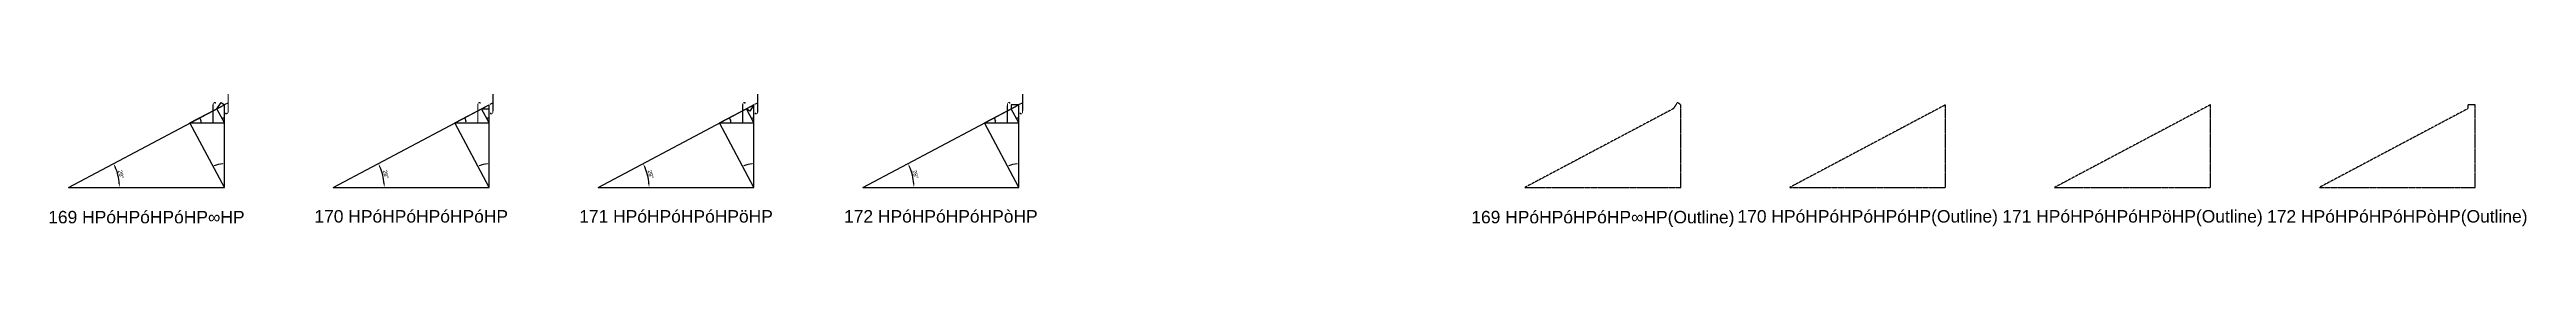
# Model space of a CAD drawing. Header units: millimetres. Extents: x 130683 to 598801, y -2841579 to 24518.
# Drawn here: x 205536 to 443887, y -1465290 to -1452439 of the extents above; entities that cross this region are included whole.
import ezdxf
from ezdxf.enums import TextEntityAlignment as Align

# ---------------------------------------------------------------- set-up
doc = ezdxf.new("R2010")
doc.units = ezdxf.units.MM
doc.header["$PDMODE"] = 35
doc.linetypes.add('DASHED', pattern=[19.05, 12.7, -6.35])
for name, color, linetype in [('BASE', 170, 'Continuous'), ('HYPOTENUSE', 20, 'Continuous'), ('PERPENDICULAR', 90, 'Continuous')]:
    doc.layers.add(name, color=color, linetype=linetype)
doc.styles.add('Arial', font='arial.ttf')
doc.dimstyles.new('ISO-25', dxfattribs={"dimtxt": 250, "dimasz": 100, "dimexe": 1.25, "dimexo": 0.625, "dimgap": 100, "dimtad": 1, "dimdec": 0, "dimtxsty": 'Arial', "dimcen": 2.5, "dimadec": 0, "dimazin": 0, "dimtfac": 1, "dimtdec": 0, "dimtmove": 0, "dimatfit": 3, "dimfxl": 1, "dimarcsym": 0})

# ---------------------------------------------------------------- blocks, each defined once
blk = doc.blocks.new('*D2')
at = {"color": 0, "lineweight": -2, "ltscale": 100, "transparency": 16777216}
blk.add_arc((0, 0), 4906, 4.08845, 23.91155, dxfattribs=at)
at = {"color": 0, "ltscale": 100, "transparency": 16777216}
for points in [[(4432, 1963), (4537, 2014), (4332, 2303)], [(4952, 352), (4835, 348), (4906, 0)]]:
    blk.add_solid(points, dxfattribs=at)
at = {"layer": 'Defpoints', "color": 0, "ltscale": 100, "transparency": 16777216}
for p in [(15000, 7976), (0, 0), (0, 0), (4841, 796), (15000, 0)]:
    blk.add_point(p, dxfattribs=at)
at = {"color": 0, "ltscale": 100, "transparency": 16777216, "insert": (5055, 1260), "char_height": 400, "attachment_point": 5, "rotation": 284, "style": 'Arial'}
blk.add_mtext('28°', dxfattribs=at)
blk = doc.blocks.new('GTN')
at = {"layer": 'BASE'}
blk.add_line((0, 0), (15000, 0), dxfattribs=at)
at = {"layer": 'HYPOTENUSE'}
blk.add_line((0, 0), (15000, 7975.6), dxfattribs=at)
at = {"layer": 'PERPENDICULAR'}
blk.add_line((15000, 0), (15000, 7975.6), dxfattribs=at)
at = {"color": 4, "ltscale": 100}
dim = blk.add_angular_dim_2l(base=(4841, 795.6), line1=((0, 0), (15000, 0)), line2=((0, 0), (15000, 7975.6)), dimstyle='ISO-25', override={"dimtxt": 400, "dimasz": 350, "dimgap": 100}, dxfattribs=at)
dim.commit()
dim.dimension.update_dxf_attribs({"geometry": '*D2', "text_midpoint": (5055.4, 1260.5)})

msp = doc.modelspace()

# ---------------------------------------------------------------- linework, layer by layer
at = {"linetype": 'DASHED', "ltscale": 70}
for p, q in [((221263, -1454067), (222721, -1453292)), ((246746, -1454067), (248203, -1453292)), ((272229, -1454067), (273686, -1453292)), ((297712, -1454067), (299169, -1453292))]:
    msp.add_line(p, q, dxfattribs=at)
at = {"linetype": 'DASHED'}
for points in [[(362191, -1453269), (361783, -1453874), (347512, -1461462), (362512, -1461462), (362512, -1453486)], [(387995, -1453486), (372995, -1461462), (387995, -1461462)], [(413477, -1453486), (398477, -1461462), (413477, -1461462)], [(438232, -1453874), (423960, -1461462), (438960, -1461462), (438960, -1453486), (438232, -1453486)]]:
    msp.add_lwpolyline(points, close=True, dxfattribs=at)

# ---------------------------------------------------------------- block references
for p in [(207356, -1461462), (232839, -1461462), (258322, -1461462), (283805, -1461462)]:
    msp.add_blockref('GTN', p, dxfattribs=at)
at = {"linetype": 'DASHED', "ltscale": 100}
for p, xscale, yscale, zscale, rotation in [((222356, -1461462), -0.4694715627858909, 0.4694715627858909, 0.4694715627858909, 298), ((221628, -1453874), -0.04857772408763799, 0.04857772408763799, 0.048577724087638, 236.0000000000012), ((222356, -1455244), -0.10347319824735, 0.10347319824735, 0.10347319824735, 298), ((247839, -1461462), -0.4694715627858909, 0.4694715627858909, 0.4694715627858909, 298), ((247839, -1455244), -0.10347319824735, 0.10347319824735, 0.10347319824735, 298), ((273322, -1461462), -0.4694715627858909, 0.4694715627858909, 0.4694715627858909, 298), ((273322, -1453486), -0.04857772408763799, 0.04857772408763799, 0.048577724087638, 56.00000000000116), ((273322, -1455244), -0.10347319824735, 0.10347319824735, 0.10347319824735, 298), ((298805, -1461462), -0.4694715627858909, 0.4694715627858909, 0.4694715627858909, 298), ((298805, -1455244), -0.10347319824735, 0.10347319824735, 0.10347319824735, 298), ((298805, -1453486), 0.048577724087638, 0.048577724087638, 0.048577724087638, 180)]:
    msp.add_blockref('GTN', p, dxfattribs=dict(at, xscale=xscale, yscale=yscale, zscale=zscale, rotation=rotation))
for p, xscale, yscale, zscale in [((219050, -1455244), 0.220403548264628, 0.220403548264628, 0.220403548264628), ((244533, -1455244), 0.220403548264628, 0.220403548264628, 0.220403548264628), ((247110, -1453874), 0.048577724087638, 0.048577724087638, 0.048577724087638), ((270016, -1455244), 0.220403548264628, 0.220403548264628, 0.220403548264628), ((295499, -1455244), 0.220403548264628, 0.220403548264628, 0.220403548264628)]:
    msp.add_blockref('GTN', p, dxfattribs=dict(at, xscale=xscale, yscale=yscale, zscale=zscale))

# ---------------------------------------------------------------- texts
at = {"linetype": 'DASHED', "ltscale": 100, "style": 'Arial'}
for s, p in [('⌠', (221263, -1454067)), ('⌡', (222721, -1453292)), ('⌠', (246746, -1454067)), ('⌡', (248203, -1453292)), ('⌠', (272229, -1454067)), ('⌡', (273686, -1453292)), ('⌠', (297712, -1454067)), ('⌡', (299169, -1453292)), ('169 HPóHPóHPóHP∞HP', (214856, -1464329)), ('170 HPóHPóHPóHPóHP', (240339, -1464253)), ('171 HPóHPóHPóHPöHP', (265822, -1464253)), ('172 HPóHPóHPóHPòHP', (291305, -1464253)), ('169 HPóHPóHPóHP∞HP(Outline)', (355012, -1464329)), ('170 HPóHPóHPóHPóHP(Outline)', (380495, -1464253)), ('171 HPóHPóHPóHPöHP(Outline)', (405977, -1464253)), ('172 HPóHPóHPóHPòHP(Outline)', (431460, -1464253))]:
    msp.add_text(s, height=1200, dxfattribs=at).set_placement(p, align=Align.MIDDLE_CENTER)

doc.saveas('drawing.dxf')
